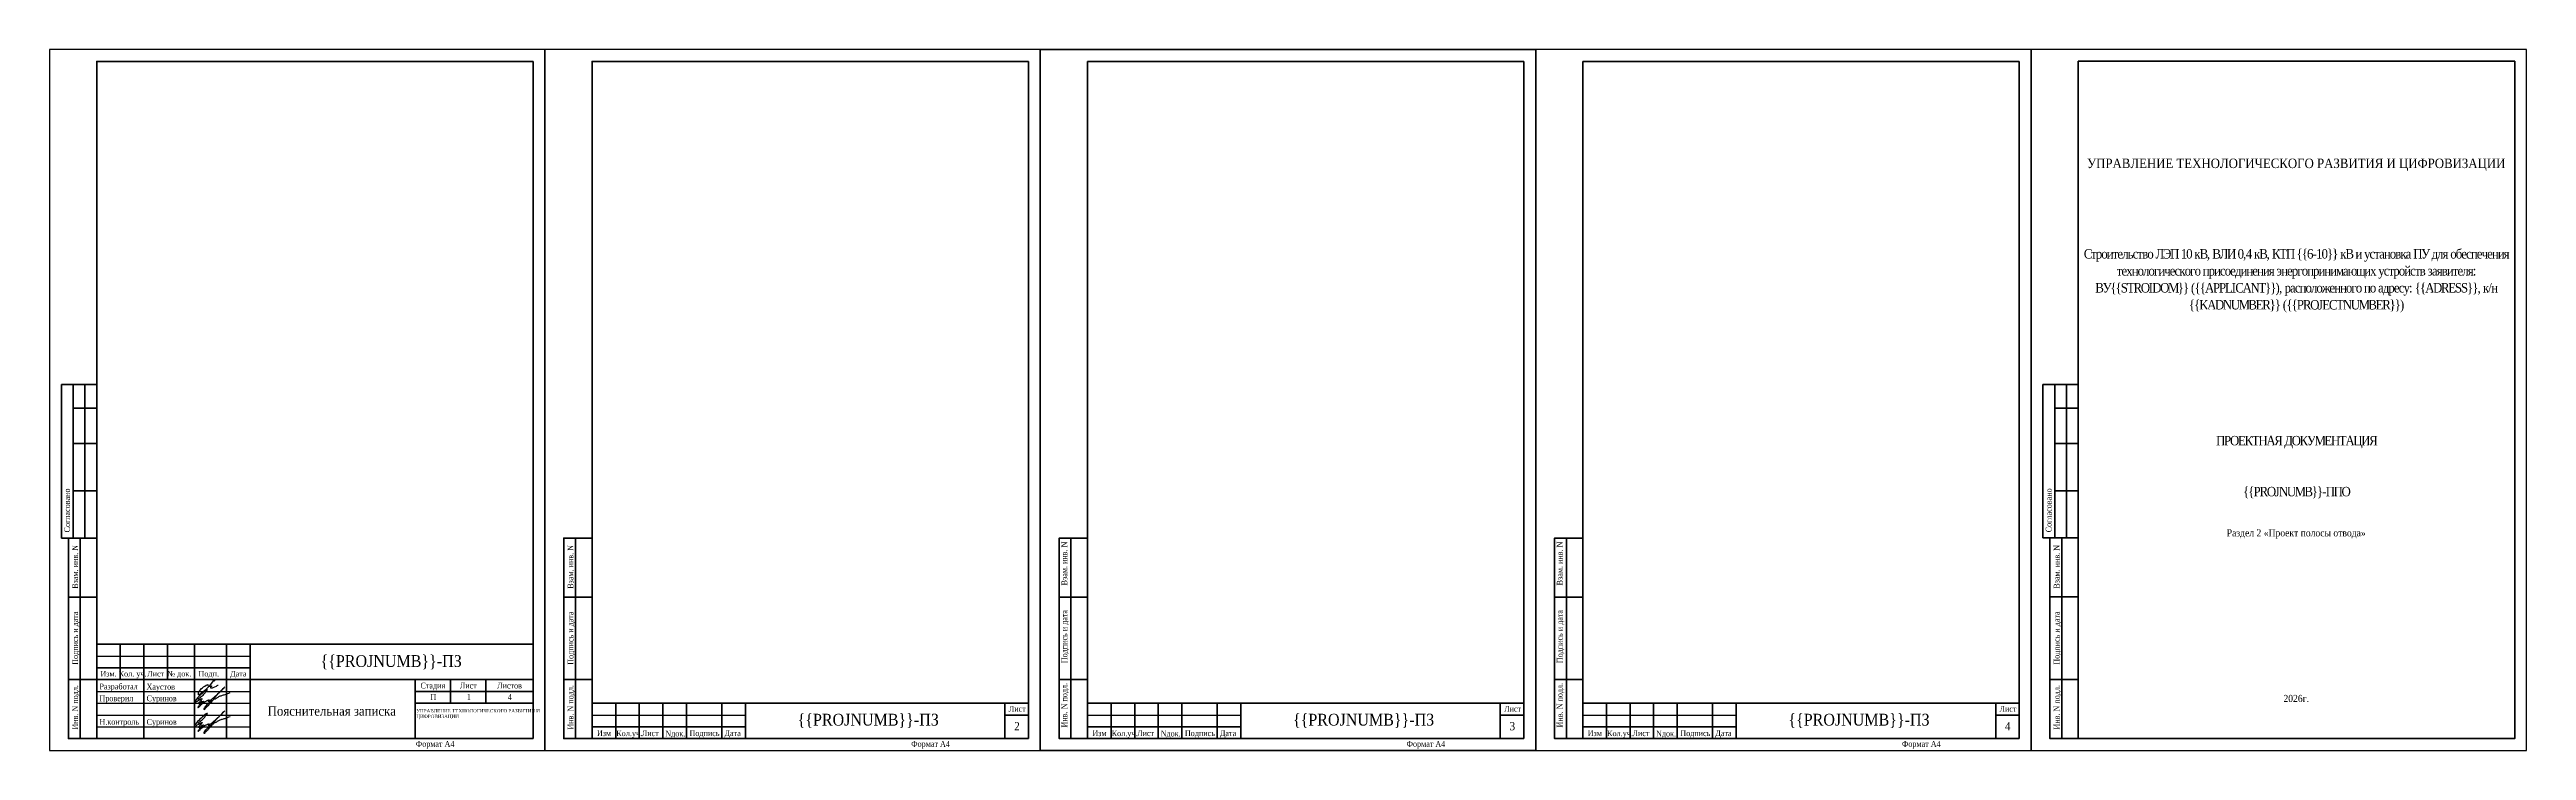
# Model space of a CAD drawing. Header units: millimetres. Extents: x 2430 to 10678, y 3599 to 3913.
# Drawn here: x 3480 to 4530, y 3599 to 3896 of the extents above; entities that cross this region are included whole.
import ezdxf
from ezdxf.enums import TextEntityAlignment as Align

# ---------------------------------------------------------------- set-up
doc = ezdxf.new("R2010")
doc.units = ezdxf.units.MM
doc.layers.add('П', color=7, linetype='Continuous')
doc.layers.add('Чертеж', color=7, linetype='Continuous')
doc.styles.add('Simplex8', font='Times New Roman.ttf', dxfattribs={"height": 3.5})
doc.styles.add('стиль1', font='Times New Roman.ttf', dxfattribs={"width": 0.9})
doc.styles.add('стиль2', font='Times New Roman.ttf', dxfattribs={"width": 0.9, "height": 2.5})

# ---------------------------------------------------------------- blocks, each defined once
blk = doc.blocks.new('Штамп б')
at = {"lineweight": 70}
for points in [[(20, 0), (8, 0), (8, 85), (20, 85)], [(13, 0), (13, 85)], [(8, 60), (20, 60)], [(8, 25), (20, 25)]]:
    blk.add_lwpolyline(points, dxfattribs=at)
at = {"lineweight": 25, "style": 'Simplex8', "width": 0.9}
for s, p in [('Взам. инв. N', (12.1, 63.5)), ('Подпись и дата', (12.1, 31.3)), ('Инв. N подл.', (12.1, 3.8))]:
    blk.add_text(s, height=2.5, rotation=90, dxfattribs=at).set_placement(p)
blk = doc.blocks.new('1')
at = {"lineweight": 30}
for p, q in [((630, 297), (420, 297)), ((420, 297), (420, 0)), ((630, 0), (630, 297)), ((420, 0), (630, 0))]:
    blk.add_line(p, q, dxfattribs=at)
blk = doc.blocks.new('A$C5B0935FB')
at = {"lineweight": 70}
for p, q in [((20, 65), (5, 65)), ((5, 0), (5, 65)), ((10, 55), (10, 65)), ((15, 0), (15, 65)), ((20, 0), (20, 65)), ((10, 40), (10, 55)), ((10, 55), (20, 55)), ((10, 20), (10, 40)), ((10, 40), (20, 40)), ((10, 0), (10, 20)), ((10, 20), (20, 20)), ((10, 0), (5, 0)), ((15, 0), (10, 0)), ((20, 0), (15, 0)), ((15, 0), (15, 0))]:
    blk.add_line(p, q, dxfattribs=at)
at = {"lineweight": 25, "style": 'стиль1', "width": 0.9}
blk.add_text('Согласовано', height=2.5, rotation=90, dxfattribs=at).set_placement((8.7, 2.4))
blk = doc.blocks.new('A$C7F1F469D')
at = {"color": 5, "lineweight": 25}
blk.add_spline([(-0.1, 1.8), (1.3, 2.9), (2.8, 4.3), (3.5, 5.3), (3.8, 5.6), (3.9, 5.8), (3.7, 5.8), (3.3, 5.7), (2.9, 5.4), (-1.1, 1.3), (-1.3, 1), (-1.5, 0.7), (-1.6, 0.3), (-1.5, 0.2), (-1, 0.5), (-0.4, 1), (0.3, 1.4), (1.1, 1.9), (1.7, 2), (1.6, 1.8), (1.3, 1.4), (0.6, 0.6), (0.2, 0.2), (0, 0), (0.2, 0), (0.8, 0.2), (1.4, 0.6), (2.2, 1), (2.3, 1), (1.9, 0.6), (1.3, 0), (0.6, -0.6), (0.1, -1.3), (-0.1, -1.7), (0.1, -1.6), (0.4, -1.4), (1.2, -0.6), (1.6, -0.2), (2.3, 0.3), (2.8, 0.7), (3.4, 1), (3.8, 1.2), (4.1, 1.4), (4.3, 1.4), (4.6, 1.5), (4.6, 1.4), (4.5, 1.2), (4.3, 0.9), (4.4, 0.8), (4.6, 0.9), (5.1, 1.3), (6.2, 2.2), (7.4, 3.2), (8.4, 4.2), (9.6, 5.3), (11, 6.7), (11.3, 7), (9.8, 5.5), (8.6, 4.3), (7.7, 3.3), (7.2, 2.7), (6.7, 2.1), (6.2, 1.4), (5.5, 0.6), (4.7, -0.3), (3.9, -1.3), (3.2, -1.9), (2.9, -2.3), (2.7, -2.6), (2.5, -2.6), (2.5, -2.3), (2.7, -1.9), (3.3, -1.1), (3.8, -0.5), (4.5, 0.1), (5.3, 0.8), (6, 1.3), (6.7, 1.8), (7.6, 2.2), (8.8, 2.9), (10, 3.4), (11.4, 3.8), (12.5, 4.2), (13.5, 4.6)], degree=3, dxfattribs=at)
blk = doc.blocks.new('Штамп фамилии')
at = {"layer": 'Чертеж', "color": 5, "lineweight": -2}
blk.add_lwpolyline([(47.6, 0.9), (47.6, 1), (47.7, 1.1), (47.8, 1.2), (47.8, 1.3), (47.8, 1.3), (47.8, 1.4), (47.8, 1.4), (47.8, 1.5), (47.8, 1.6), (47.8, 1.6), (47.7, 1.6), (47.7, 1.6), (47.6, 1.6), (47.6, 1.6), (47.5, 1.5), (47.5, 1.5), (47.4, 1.4), (47.3, 1.3), (45.4, -1.1), (44.5, -2.1), (43, -3.4), (41.3, -4.9), (41.2, -5), (41.1, -4.9), (41.1, -4.9), (41, -4.8), (40.9, -4.7), (40.9, -4.6), (40.9, -4.4), (40.9, -4.3), (40.9, -4.1), (40.9, -3.9), (41, -3.8), (41, -3.6), (41.1, -3.4), (41.4, -3.1), (41.6, -2.8), (42.2, -2.2), (42.6, -1.8), (43, -1.5), (43.6, -1.1), (44.2, -0.8), (44.9, -0.4), (44.9, -0.4), (44.9, -0.5), (44.9, -0.5), (44.9, -0.9), (45, -1), (45, -1.1), (45.1, -1.1), (45.2, -1.2), (45.4, -1.2), (45.5, -1.2), (46.4, -1.2), (46.5, -1.1), (46.5, -1), (46.6, -1.1), (46.6, -1.1), (46.6, -1.1), (46.5, -1.2), (46.5, -1.2), (46.5, -1.2), (46.4, -1.3), (46, -1.6), (46, -1.7), (46, -1.7), (46, -1.8), (46, -1.8), (46.1, -1.8), (46.3, -1.8), (46.7, -1.8), (46.8, -1.8), (46.9, -1.8), (47.1, -1.7), (48.6, -1.1), (48.7, -1), (48.9, -0.9), (49.1, -0.8), (49.2, -0.7), (49.3, -0.7)], dxfattribs=at)
at = {"layer": 'Чертеж', "color": 67, "lineweight": -2, "true_color": 0x727430}
for p in [(40.8, -8.5), (40.8, -18.6)]:
    blk.add_blockref('A$C7F1F469D', p, dxfattribs=at)
at = {"color": 7, "char_height": 2.5, "attachment_point": 4, "style": 'стиль1'}
for s, insert, width in [(' Разработал', (-1.9, -1.7), 17), (' Проверил', (-1.9, -6.7), 17), ('Хаустов', (18.9, -1.8), 20), (' Суринов', (18.1, -6.7), 20), (' Н.контроль', (-1.9, -16.7), 17), (' Суринов', (18.1, -16.7), 20)]:
    blk.add_mtext(s, dxfattribs=dict(at, insert=insert, width=width))
blk = doc.blocks.new('A$C31D65421')
blk.add_blockref('Штамп фамилии', (2.2, 18.4))

msp = doc.modelspace()

# ---------------------------------------------------------------- linework, layer by layer
at = {"layer": 'П', "lineweight": 30}
msp.add_line((3899.913, 3599.051), (3899.913, 3896.051), dxfattribs=at)
at = {"layer": 'П', "linetype": 'Continuous', "lineweight": 0}
for points in [[(3479.913, 3896.051), (3689.913, 3896.051), (3689.913, 3599.051), (3479.913, 3599.051)], [(3689.913, 3896.051), (3899.913, 3896.051), (3899.913, 3599.051), (3689.913, 3599.051)], [(4109.913, 3896.051), (4319.913, 3896.051), (4319.913, 3599.051), (4109.913, 3599.051)], [(4319.913, 3896.051), (4529.913, 3896.051), (4529.913, 3599.051), (4319.913, 3599.051)]]:
    msp.add_lwpolyline(points, close=True, dxfattribs=at)
at = {"layer": 'П', "linetype": 'Continuous', "lineweight": 18}
msp.add_lwpolyline([(3899.913, 3896.051), (4109.913, 3896.051), (4109.913, 3599.051), (3899.913, 3599.051)], close=True, dxfattribs=at)
at = {"layer": 'П', "lineweight": 30}
for points in [[(3899.913, 3896.051), (4109.913, 3896.051), (4109.913, 3599.051), (3899.913, 3599.051)], [(4319.913, 3599.051), (4529.913, 3599.051), (4529.913, 3896.051), (4319.913, 3896.051)]]:
    msp.add_lwpolyline(points, close=True, dxfattribs=at)
at = {"layer": 'Чертеж', "lineweight": 30}
for p, q in [((3689.913, 3599.051), (3689.913, 3896.051)), ((4109.913, 3599.051), (4109.913, 3896.051)), ((3709.913, 3619.051), (3774.913, 3619.051)), ((3709.913, 3614.051), (3774.913, 3614.051)), ((3919.913, 3619.051), (3984.913, 3619.051)), ((3919.913, 3614.051), (3984.913, 3614.051)), ((4129.913, 3619.051), (4194.913, 3619.051)), ((4129.913, 3614.051), (4194.913, 3614.051))]:
    msp.add_line(p, q, dxfattribs=at)
at = {"layer": 'Чертеж', "lineweight": 70}
for p, q in [((3684.913, 3604.051), (3684.913, 3891.051)), ((3894.913, 3604.051), (3894.913, 3891.051)), ((3919.913, 3891.051), (3919.913, 3604.051)), ((4104.913, 3604.051), (4104.913, 3891.051)), ((4314.913, 3891.051), (4129.913, 3891.051)), ((4129.913, 3891.051), (4129.913, 3604.051)), ((4314.913, 3604.051), (4314.913, 3891.051)), ((3919.913, 3659.051), (3919.913, 3604.051)), ((4129.913, 3659.051), (4129.913, 3604.051)), ((3894.913, 3619.051), (3709.913, 3619.051)), ((3719.913, 3619.051), (3719.913, 3604.051)), ((3729.913, 3619.051), (3729.913, 3604.051)), ((3739.913, 3619.051), (3739.913, 3604.051)), ((3749.913, 3619.051), (3749.913, 3604.051)), ((3764.913, 3619.051), (3764.913, 3604.051)), ((3774.913, 3619.051), (3774.913, 3604.051)), ((3884.913, 3619.051), (3884.913, 3604.051)), ((3884.913, 3614.051), (3894.913, 3614.051)), ((4104.913, 3619.051), (3919.913, 3619.051)), ((3929.913, 3619.051), (3929.913, 3604.051)), ((3939.913, 3619.051), (3939.913, 3604.051)), ((3949.913, 3619.051), (3949.913, 3604.051)), ((3959.913, 3619.051), (3959.913, 3604.051)), ((3974.913, 3619.051), (3974.913, 3604.051)), ((3984.913, 3619.051), (3984.913, 3604.051)), ((4094.913, 3619.051), (4094.913, 3604.051)), ((4094.913, 3614.051), (4104.913, 3614.051)), ((4314.913, 3619.051), (4129.913, 3619.051)), ((4139.913, 3619.051), (4139.913, 3604.051)), ((4149.913, 3619.051), (4149.913, 3604.051)), ((4159.913, 3619.051), (4159.913, 3604.051)), ((4169.913, 3619.051), (4169.913, 3604.051)), ((4184.913, 3619.051), (4184.913, 3604.051)), ((4194.913, 3619.051), (4194.913, 3604.051)), ((4304.913, 3619.051), (4304.913, 3604.051)), ((4304.913, 3614.051), (4314.913, 3614.051)), ((3709.913, 3609.051), (3774.913, 3609.051)), ((3919.913, 3609.051), (3984.913, 3609.051)), ((3919.913, 3604.051), (4104.913, 3604.051)), ((3984.913, 3604.051), (4104.913, 3604.051)), ((4129.913, 3609.051), (4194.913, 3609.051)), ((4129.913, 3604.051), (4314.913, 3604.051)), ((4194.913, 3604.051), (4314.913, 3604.051))]:
    msp.add_line(p, q, dxfattribs=at)
at = {"layer": 'Чертеж', "linetype": 'Continuous', "lineweight": 70}
for p, q in [((3499.913, 3644.051), (3684.913, 3644.051)), ((3509.913, 3644.051), (3509.913, 3629.051)), ((3519.913, 3644.051), (3519.913, 3604.051)), ((3529.913, 3644.051), (3529.913, 3629.051)), ((3541.304, 3644.051), (3541.304, 3604.051)), ((3554.913, 3644.051), (3554.913, 3604.051)), ((3564.913, 3604.051), (3564.913, 3644.051)), ((3499.913, 3634.051), (3564.913, 3634.051)), ((3499.913, 3629.051), (3684.913, 3629.051)), ((3634.913, 3604.051), (3634.913, 3629.051)), ((3634.913, 3624.051), (3684.913, 3624.051)), ((3649.913, 3629.051), (3649.913, 3619.051)), ((3664.913, 3629.051), (3664.913, 3619.051))]:
    msp.add_line(p, q, dxfattribs=at)
at = {"layer": 'Чертеж', "linetype": 'Continuous', "lineweight": 30}
for p, q in [((3499.913, 3604.051), (3499.913, 3644.051)), ((3709.913, 3604.051), (3709.913, 3644.051)), ((3499.913, 3639.051), (3564.913, 3639.051)), ((3499.913, 3624.051), (3564.913, 3624.051)), ((3499.913, 3619.051), (3564.913, 3619.051)), ((3499.913, 3614.051), (3564.913, 3614.051)), ((3499.913, 3609.051), (3564.913, 3609.051))]:
    msp.add_line(p, q, dxfattribs=at)
at = {"layer": 'Чертеж', "color": 7, "lineweight": 70}
msp.add_line((3634.913, 3619.051), (3684.913, 3619.051), dxfattribs=at)
at = {"layer": 'Чертеж', "linetype": 'Continuous', "lineweight": 70, "ltscale": 100}
for p, q in [((3499.913, 3604.051), (3684.913, 3604.051)), ((3709.913, 3604.051), (3894.913, 3604.051))]:
    msp.add_line(p, q, dxfattribs=at)
at = {"layer": 'Чертеж', "lineweight": 70}
for points in [[(3684.913, 3891.051), (3499.913, 3891.051), (3499.913, 3604.051)], [(3894.913, 3891.051), (3709.913, 3891.051), (3709.913, 3604.051)], [(3919.913, 3604.051), (3907.913, 3604.051), (3907.913, 3689.051), (3919.913, 3689.051)], [(3912.913, 3604.051), (3912.913, 3689.051)], [(4129.913, 3604.051), (4117.913, 3604.051), (4117.913, 3689.051), (4129.913, 3689.051)], [(4122.913, 3604.051), (4122.913, 3689.051)], [(3907.913, 3664.051), (3919.913, 3664.051)], [(4117.913, 3664.051), (4129.913, 3664.051)], [(3907.913, 3629.051), (3919.913, 3629.051)], [(4117.913, 3629.051), (4129.913, 3629.051)]]:
    msp.add_lwpolyline(points, dxfattribs=at)
at = {"layer": 'Чертеж', "linetype": 'Continuous', "lineweight": 70}
msp.add_lwpolyline([(3919.913, 3891.051), (4104.913, 3891.051)], dxfattribs=at)
at = {"layer": 'Чертеж', "lineweight": 70}
msp.add_lwpolyline([(4339.929, 3604.085), (4524.929, 3604.085), (4524.929, 3891.085), (4339.929, 3891.085)], close=True, dxfattribs=at)

# ---------------------------------------------------------------- block references
at = {"layer": 'П', "lineweight": 30}
for p in [(3059.913, 3599.051), (3269.913, 3599.051), (3689.913, 3599.051)]:
    msp.add_blockref('1', p, dxfattribs=at)
at = {"layer": 'П', "lineweight": 20}
msp.add_blockref('1', (3479.913, 3599.051), dxfattribs=at)
at = {"layer": 'Чертеж'}
for p in [(3479.913, 3689.051), (4319.929, 3689.085)]:
    msp.add_blockref('A$C5B0935FB', p, dxfattribs=at)
at = {"layer": 'Чертеж', "lineweight": 25}
for p in [(3479.913, 3604.051), (3689.913, 3604.051), (4319.929, 3604.085)]:
    msp.add_blockref('Штамп б', p, dxfattribs=at)
at = {"layer": 'Чертеж', "linetype": 'Continuous', "lineweight": 0}
msp.add_blockref('A$C31D65421', (3499.913, 3609.051), dxfattribs=at)

# ---------------------------------------------------------------- texts
at = {"layer": 'Чертеж', "lineweight": 25, "style": 'стиль1', "width": 0.9}
for s, p in [('Взам. инв. N', (3911.352, 3668.979)), ('Взам. инв. N', (4121.352, 3668.979)), ('Подпись и дата', (3911.352, 3636.002)), ('Подпись и дата', (4121.352, 3636.002)), ('Инв. N подл.', (3911.352, 3608.784)), ('Инв. N подл.', (4121.352, 3608.784))]:
    msp.add_text(s, height=2.5, rotation=90, dxfattribs=at).set_placement(p)
at = {"layer": 'Чертеж', "linetype": 'Continuous', "lineweight": 25, "style": 'стиль1', "width": 0.9}
for s, height, p in [('Изм.', 2.3, (3504.913, 3631.551)), ('Кол. уч.', 2.3, (3515.138, 3631.551)), ('Лист', 2.3, (3524.913, 3631.551)), ('№ док.', 2.3, (3534.913, 3631.551)), ('Подп.', 2.3, (3547.413, 3631.551)), ('Дата', 2.3, (3559.913, 3631.551)), ('Стадия', 2.5, (3642.413, 3626.551)), ('П', 2.5, (3642.587, 3621.715)), ('Лист', 2.5, (3657.413, 3626.551)), ('1', 2.5, (3657.664, 3621.715)), ('Листов', 2.5, (3674.913, 3626.551)), ('4', 2.5, (3675.029, 3621.715))]:
    msp.add_text(s, height=height, dxfattribs=at).set_placement(p, align=Align.MIDDLE_CENTER)
at = {"layer": 'Чертеж', "lineweight": 25, "style": 'стиль1', "width": 0.9}
for s, height, p in [('Лист', 2.5, (3886.525, 3615.45)), ('Лист', 2.5, (4096.525, 3615.45)), ('Лист', 2.5, (4306.525, 3615.45)), ('Формат А4', 2.5, (3635.173, 3600.578)), ('Изм', 2.5, (3711.965, 3605.123)), ('Кол.уч.', 2.3, (3720.14, 3605.123)), ('Лист', 2.5, (3730.945, 3605.123)), ('Nдок.', 2.5, (3740.935, 3604.98)), ('Подпись', 2.5, (3751.21, 3605.123)), ('Дата', 2.5, (3766.051, 3605.123)), ('Формат А4', 2.5, (3845.173, 3600.578)), ('2', 3.5, (3888.826, 3607.591)), ('Изм', 2.5, (3921.965, 3605.123)), ('Кол.уч.', 2.3, (3930.14, 3605.123)), ('Лист', 2.5, (3940.945, 3605.123)), ('Nдок.', 2.5, (3950.935, 3604.98)), ('Подпись', 2.5, (3961.21, 3605.123)), ('Дата', 2.5, (3976.051, 3605.123)), ('Формат А4', 2.5, (4055.173, 3600.578)), ('3', 3.5, (4098.826, 3607.591)), ('Изм', 2.5, (4131.965, 3605.123)), ('Кол.уч.', 2.3, (4140.14, 3605.123)), ('Лист', 2.5, (4150.945, 3605.123)), ('Nдок.', 2.5, (4160.935, 3604.98)), ('Подпись', 2.5, (4171.21, 3605.123)), ('Дата', 2.5, (4186.051, 3605.123)), ('Формат А4', 2.5, (4265.173, 3600.578)), ('4', 3.5, (4308.826, 3607.591))]:
    msp.add_text(s, height=height, dxfattribs=at).set_placement(p)
at = {"layer": 'Чертеж', "color": 1, "lineweight": 20, "insert": (4339.803, 3891.012), "char_height": 5, "width": 185.01678, "attachment_point": 1, "style": 'стиль1'}
msp.add_mtext('\\pxqc,t19;{\\C256;\\P\\P\\H0.36x;\\P\\P\\P\\P\\P\\H0.94444x;\\P\\H2.353x;\\P\\ptz;\\fTimes New Roman|b0|i0|c204|p16;\\H0.99998x;УПРАВЛЕНИЕ ТЕХНОЛОГИЧЕСКОГО РАЗВИТИЯ И ЦИФРОВИЗАЦИИ\\H0.75004x;\\P\\P\\P\\P\\pt19;\\fTimes New Roman|b0|i0|c204|p18;\\H1.6667x;\\P\\P\\psm1.0792,tz;\\H0.79994x;\\T0.8;Строительство ЛЭП 10 кВ, ВЛИ 0,4 кВ, КТП \\{\\{6-10\\}\\} кВ и установка ПУ для обеспечения технологического присоединения энергопринимающих устройств заявителя: ВУ\\{\\{STROIDOM\\}\\} (\\{\\{APPLICANT\\}\\}), расположенного по адресу: \\{\\{ADRESS\\}\\}, к/н \\{\\{KADNUMBER\\}\\} (\\{\\{PROJECTNUMBER\\}\\})\\P\\ps*;\\P\\P\\pt19;\\P\\P\\P\\P\\PПРОЕКТНАЯ ДОКУМЕНТАЦИЯ\\P\\P\\P\\{\\{PROJNUMB\\}\\}-ППО\\P\\H1.5x;\\T1;\\P\\H0.5x;Раздел 2 «Проект полосы отвода»\\P\\P\\P\\pi1.9542,t1.1833;\\P\\pi0,t19;\\P\\P\\P\\P\\P\\P\\P\\P\\P2026г.}', dxfattribs=at)
at = {"layer": 'Чертеж', "lineweight": 25, "attachment_point": 5, "style": 'стиль2'}
for s, insert, char_height, width in [('\\{\\{PROJNUMB\\}\\}-ПЗ', (3624.717, 3636.422), 5, 119.88502), ('\\pxql;{\\fTimes New Roman|b0|i0|c204|p16;\\H0.8x;УПРАВЛЕНИЕ ТЕХНОЛОГИЧЕСКОГО РАЗВИТИЯ И ЦИФРОВИЗАЦИИ}', (3662.508, 3614.442), 1.8, 54.19561), ('\\{\\{PROJNUMB\\}\\}-ПЗ', (3826.958, 3611.582), 5, 119.88502), ('\\{\\{PROJNUMB\\}\\}-ПЗ', (4036.958, 3611.582), 5, 119.88502), ('\\{\\{PROJNUMB\\}\\}-ПЗ', (4246.958, 3611.582), 5, 119.88502)]:
    msp.add_mtext(s, dxfattribs=dict(at, insert=insert, char_height=char_height, width=width))
at = {"layer": 'Чертеж', "color": 7, "lineweight": 15, "insert": (3599.573, 3615.76), "char_height": 4, "width": 70, "attachment_point": 5, "style": 'стиль1'}
msp.add_mtext('{\\W0.9;Пояснительная записка}', dxfattribs=at)

doc.saveas('drawing.dxf')
